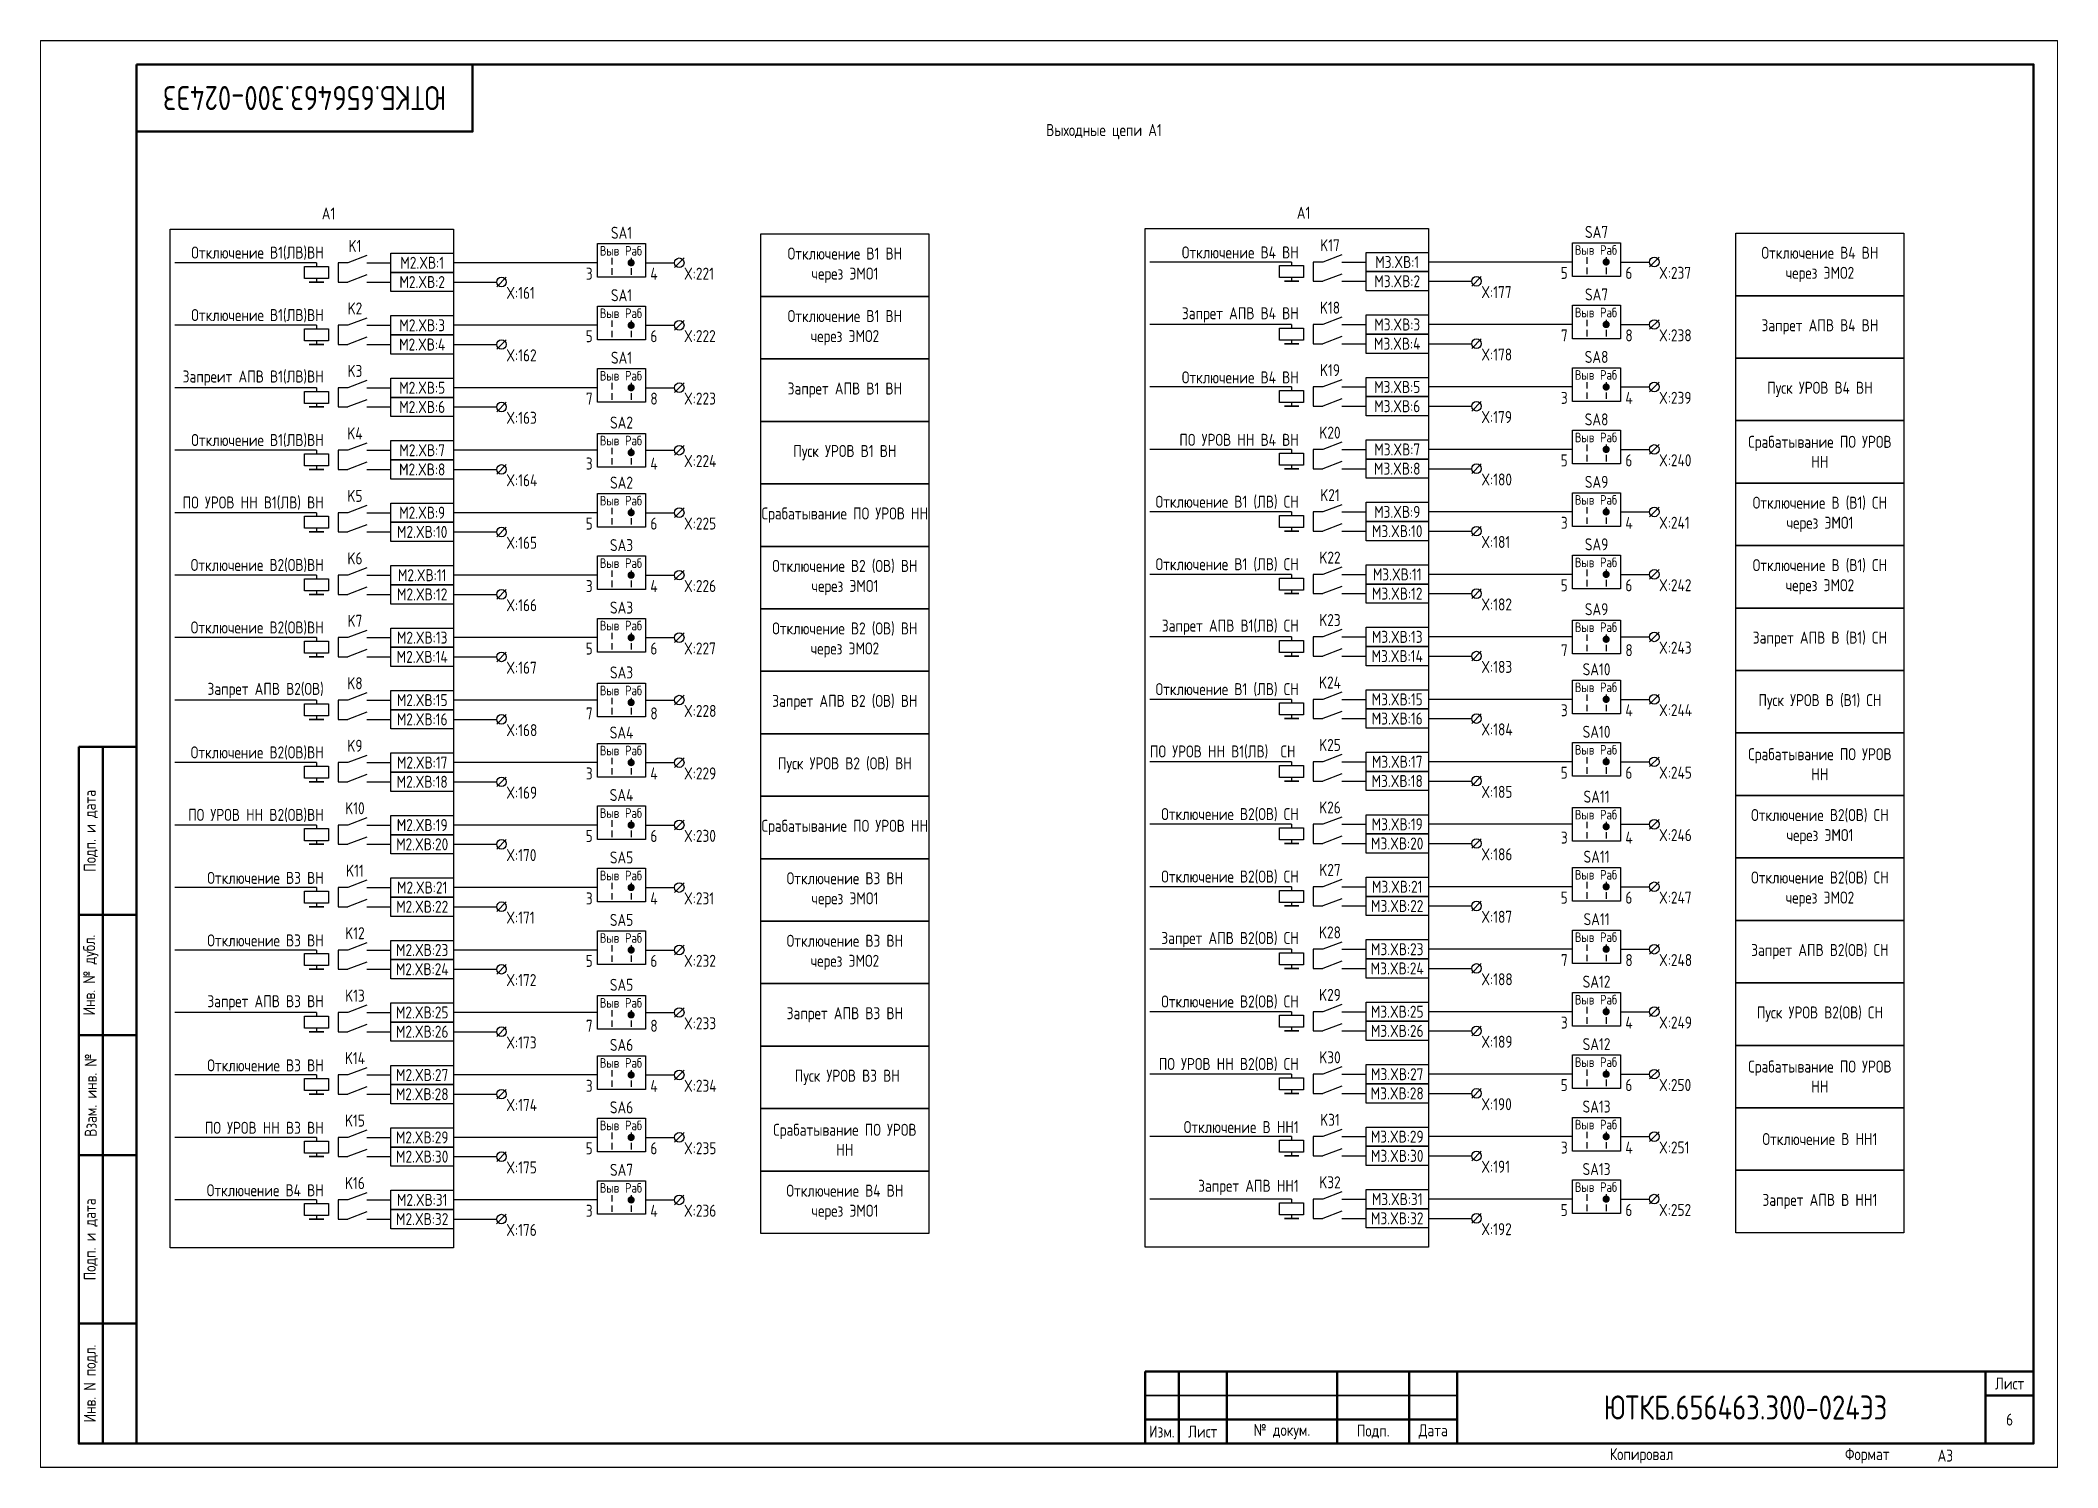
# Paper-space layout 'Лист6' of a CAD drawing. Header units: millimetres, sheet in inches. Extents: x 148.5 to 172.1, y 96.7 to 113.3.
# The model-space entities are those that its viewports show. They can reach past a viewport. Long polylines and large blocks are cut down to what shows.
import ezdxf

# ---------------------------------------------------------------- set-up
doc = ezdxf.new("R2010")
doc.units = ezdxf.units.MM
doc.styles.add('Gost_type_A', font='GOST_0.TTF')

psp = doc.layouts.new('Лист6')

msp = doc.modelspace()

# ---------------------------------------------------------------- texts
at = {"insert": (2155, 285), "char_height": 5, "width": 70, "attachment_point": 5, "rotation": 180, "style": 'Gost_type_A'}
msp.add_mtext('ЮТКБ.656463.300-024Э3', dxfattribs=at)
at = {"char_height": 2.5, "line_spacing_factor": 0.9, "style": 'Gost_type_A'}
for s, insert, width, attachment_point in [('Выходные цепи А1', (2321.45, 278), 197.5, 5), ('A1', (2160, 259.71), 66, 8), ('A1', (2363, 259.87), 66, 8), ('X:221', (2234.01, 249.71), 8, 1), ('X:237', (2437.01, 249.87), 8, 1), ('X:161', (2197.01, 245.71), 8, 1), ('X:177', (2400.01, 245.87), 8, 1), ('X:222', (2234.01, 236.71), 8, 1), ('X:238', (2437.01, 236.87), 8, 1), ('X:162', (2197.01, 232.71), 8, 1), ('X:178', (2400.01, 232.87), 8, 1), ('X:223', (2234.01, 223.71), 8, 1), ('X:239', (2437.01, 223.87), 8, 1), ('X:163', (2197.01, 219.71), 8, 1), ('X:179', (2400.01, 219.87), 8, 1), ('X:224', (2234.01, 210.71), 8, 1), ('X:240', (2437.01, 210.87), 8, 1), ('X:164', (2197.01, 206.71), 8, 1), ('X:180', (2400.01, 206.87), 8, 1), ('X:225', (2234.01, 197.71), 8, 1), ('X:241', (2437.01, 197.87), 8, 1), ('X:165', (2197.01, 193.71), 8, 1), ('X:181', (2400.01, 193.87), 8, 1), ('X:242', (2437.01, 184.87), 8, 1), ('X:166', (2197.01, 180.71), 8, 1), ('X:226', (2234.01, 184.71), 8, 1), ('X:182', (2400.01, 180.87), 8, 1), ('X:227', (2234.01, 171.71), 8, 1), ('X:243', (2437.01, 171.87), 8, 1), ('X:167', (2197.01, 167.71), 8, 1), ('X:183', (2400.01, 167.87), 8, 1), ('X:228', (2234.01, 158.71), 8, 1), ('X:244', (2437.01, 158.87), 8, 1), ('X:168', (2197.01, 154.71), 8, 1), ('X:184', (2400.01, 154.87), 8, 1), ('X:229', (2234.01, 145.71), 8, 1), ('X:245', (2437.01, 145.87), 8, 1), ('X:169', (2197.01, 141.71), 8, 1), ('X:185', (2400.01, 141.87), 8, 1), ('X:230', (2234.01, 132.71), 8, 1), ('X:246', (2437.01, 132.87), 8, 1), ('X:170', (2197.01, 128.71), 8, 1), ('X:186', (2400.01, 128.87), 8, 1), ('X:231', (2234.01, 119.71), 8, 1), ('X:247', (2437.01, 119.87), 8, 1), ('X:171', (2197.01, 115.71), 8, 1), ('X:187', (2400.01, 115.87), 8, 1), ('X:232', (2234.01, 106.71), 8, 1), ('X:248', (2437.01, 106.87), 8, 1), ('X:172', (2197.01, 102.71), 8, 1), ('X:188', (2400.01, 102.87), 8, 1), ('X:233', (2234.01, 93.71), 8, 1), ('X:249', (2437.01, 93.87), 8, 1), ('X:173', (2197.01, 89.71), 8, 1), ('X:189', (2400.01, 89.87), 8, 1), ('X:234', (2234.01, 80.71), 8, 1), ('X:250', (2437.01, 80.87), 8, 1), ('X:174', (2197.01, 76.71), 8, 1), ('X:190', (2400.01, 76.87), 8, 1), ('X:235', (2234.01, 67.71), 8, 1), ('X:251', (2437.01, 67.87), 8, 1), ('X:175', (2197.01, 63.71), 8, 1), ('X:191', (2400.01, 63.87), 8, 1), ('X:236', (2234, 54.71), 8, 1), ('X:252', (2437, 54.87), 8, 1), ('X:176', (2197, 50.71), 8, 1), ('X:192', (2400, 50.87), 8, 1)]:
    msp.add_mtext(s, dxfattribs=dict(at, insert=insert, width=width, attachment_point=attachment_point))
at = {"style": 'Gost_type_A'}
for s, insert, char_height, width, attachment_point in [('SA1', (2221, 255.71), 2.5, 10, 8), ('SA7', (2424, 255.87), 2.5, 10, 8), ('Отключение В1(ЛВ)ВН', (2159, 252.71), 2.5, 31.0015, 6), ('K1', (2165.5, 254.21), 2.5, 5, 5), ('Выв', (2218.5, 253.21), 2, 5, 5), ('Раб', (2223.5, 253.21), 2, 5, 5), ('Отключение В1 ВН\\Pчерез ЭМО1', (2267.5, 250.21), 2.5, 34.9988, 5), ('Отключение В4 ВН', (2362, 252.87), 2.5, 31.0015, 6), ('K17', (2368.5, 254.37), 2.5, 5, 5), ('M3.XВ:1', (2382.5, 250.87), 2.5, 13, 5), ('Выв', (2421.5, 253.37), 2, 5, 5), ('Раб', (2426.5, 253.37), 2, 5, 5), ('Отключение В4 ВН\\Pчерез ЭМО2', (2470.5, 250.37), 2.5, 34.9988, 5), ('M2.XВ:2', (2179.5, 246.71), 2.5, 13, 5), ('M2.XВ:1', (2179.5, 250.71), 2.5, 13, 5), ('3', (2215, 249.69), 2.5, 5, 3), ('4', (2227, 249.69), 2.5, 5, 1), ('M3.XВ:2', (2382.5, 246.87), 2.5, 13, 5), ('5', (2418, 249.85), 2.5, 5, 3), ('6', (2430, 249.85), 2.5, 5, 1), ('SA1', (2221, 242.71), 2.5, 10, 8), ('SA7', (2424, 242.87), 2.5, 10, 8), ('Отключение В1(ЛВ)ВН', (2159, 239.71), 2.5, 31.0015, 6), ('K2', (2165.5, 241.21), 2.5, 5, 5), ('Выв', (2218.5, 240.21), 2, 5, 5), ('Раб', (2223.5, 240.21), 2, 5, 5), ('Отключение В1 ВН\\Pчерез ЭМО2', (2267.5, 237.21), 2.5, 34.9988, 5), ('Запрет АПВ В4 ВН', (2362, 239.87), 2.5, 31.0015, 6), ('K18', (2368.5, 241.37), 2.5, 5, 5), ('Выв', (2421.5, 240.37), 2, 5, 5), ('Раб', (2426.5, 240.37), 2, 5, 5), ('M2.XВ:3', (2179.5, 237.71), 2.5, 13, 5), ('5', (2215, 236.69), 2.5, 5, 3), ('6', (2227, 236.69), 2.5, 5, 1), ('M3.XВ:3', (2382.5, 237.87), 2.5, 13, 5), ('7', (2418, 236.85), 2.5, 5, 3), ('8', (2430, 236.85), 2.5, 5, 1), ('Запрет АПВ В4 ВН', (2470.5, 237.37), 2.5, 34.9988, 5), ('M2.XВ:4', (2179.5, 233.71), 2.5, 13, 5), ('SA1', (2221, 229.71), 2.5, 10, 8), ('M3.XВ:4', (2382.5, 233.87), 2.5, 13, 5), ('SA8', (2424, 229.87), 2.5, 10, 8), ('Запреит АПВ В1(ЛВ)ВН', (2159, 226.71), 2.5, 31.0015, 6), ('K3', (2165.5, 228.21), 2.5, 5, 5), ('Выв', (2218.5, 227.21), 2, 5, 5), ('Раб', (2223.5, 227.21), 2, 5, 5), ('Отключение В4 ВН', (2362, 226.87), 2.5, 31.0015, 6), ('K19', (2368.5, 228.37), 2.5, 5, 5), ('Выв', (2421.5, 227.37), 2, 5, 5), ('Раб', (2426.5, 227.37), 2, 5, 5), ('M2.XВ:5', (2179.5, 224.71), 2.5, 13, 5), ('7', (2215, 223.69), 2.5, 5, 3), ('8', (2227, 223.69), 2.5, 5, 1), ('Запрет АПВ В1 ВН', (2267.5, 224.21), 2.5, 34.9988, 5), ('M3.XВ:5', (2382.5, 224.87), 2.5, 13, 5), ('3', (2418, 223.85), 2.5, 5, 3), ('4', (2430, 223.85), 2.5, 5, 1), ('{\\C0;Пуск УРОВ }В4 ВН', (2470.5, 224.37), 2.5, 34.9988, 5), ('M2.XВ:6', (2179.5, 220.71), 2.5, 13, 5), ('SA2', (2221, 216.21), 2.5, 10, 8), ('M3.XВ:6', (2382.5, 220.87), 2.5, 13, 5), ('SA8', (2424, 216.87), 2.5, 10, 8), ('    Отключение В1(ЛВ)ВН', (2159, 213.71), 2.5, 31.0015, 6), ('K4', (2165.5, 215.21), 2.5, 5, 5), ('Выв', (2218.5, 213.71), 2, 5, 5), ('Раб', (2223.5, 213.71), 2, 5, 5), ('ПО УРОВ НН В4 ВН', (2362, 213.87), 2.5, 31.0015, 6), ('K20', (2368.5, 215.37), 2.5, 5, 5), ('Выв', (2421.5, 214.37), 2, 5, 5), ('Раб', (2426.5, 214.37), 2, 5, 5), ('\\pxsm1;{\\C0;Срабатывание ПО УРОВ \\PНН }', (2470.5, 211.37), 2.5, 34.9988, 5), ('M2.XВ:7', (2179.5, 211.71), 2.5, 13, 5), ('3', (2215, 210.19), 2.5, 5, 3), ('4', (2227, 210.19), 2.5, 5, 1), ('Пуск УРОВ В1 ВН', (2267.5, 211.21), 2.5, 34.9988, 5), ('M3.XВ:7', (2382.5, 211.87), 2.5, 13, 5), ('5', (2418, 210.85), 2.5, 5, 3), ('6', (2430, 210.85), 2.5, 5, 1), ('M2.XВ:8', (2179.5, 207.71), 2.5, 13, 5), ('SA2', (2221, 203.71), 2.5, 10, 8), ('M3.XВ:8', (2382.5, 207.87), 2.5, 13, 5), ('SA9', (2424, 203.87), 2.5, 10, 8), ('  ПО УРОВ НН В1(ЛВ) ВН', (2159, 200.71), 2.5, 31.0015, 6), ('K5', (2165.5, 202.21), 2.5, 5, 5), ('Выв', (2218.5, 201.21), 2, 5, 5), ('Раб', (2223.5, 201.21), 2, 5, 5), ('Отключение В1 (ЛВ) СН', (2362, 200.87), 2.5, 31.0015, 6), ('K21', (2368.5, 202.37), 2.5, 5, 5), ('Выв', (2421.5, 201.37), 2, 5, 5), ('Раб', (2426.5, 201.37), 2, 5, 5), ('Отключение В (В1) СН через ЭМО1', (2470.5, 198.37), 2.5, 34.9988, 5), ('M2.XВ:9', (2179.5, 198.71), 2.5, 13, 5), ('5', (2215, 197.69), 2.5, 5, 3), ('6', (2227, 197.69), 2.5, 5, 1), ('\\pxsm1;{\\C0;Срабатывание ПО УРОВ НН}', (2267.5, 198.21), 2.5, 34.9988, 5), ('M3.XВ:9', (2382.5, 198.87), 2.5, 13, 5), ('3', (2418, 197.85), 2.5, 5, 3), ('4', (2430, 197.85), 2.5, 5, 1), ('M2.XВ:10', (2179.5, 194.71), 2.5, 13, 5), ('SA3', (2221, 190.71), 2.5, 10, 8), ('M3.XВ:10', (2382.5, 194.87), 2.5, 13, 5), ('SA9', (2424, 190.87), 2.5, 10, 8), ('Отключение В2(ОВ)ВН    ', (2159, 187.71), 2.5, 31.0015, 6), ('K6', (2165.5, 189.21), 2.5, 5, 5), ('Выв', (2218.5, 188.21), 2, 5, 5), ('Раб', (2223.5, 188.21), 2, 5, 5), ('Отключение В2 (ОВ) ВН\\Pчерез ЭМО1', (2267.5, 185.21), 2.5, 34.9988, 5), ('Отключение В1 (ЛВ) СН', (2362, 187.87), 2.5, 31.0015, 6), ('K22', (2368.5, 189.37), 2.5, 5, 5), ('Выв', (2421.5, 188.37), 2, 5, 5), ('Раб', (2426.5, 188.37), 2, 5, 5), ('Отключение В (В1) СН через ЭМО2', (2470.5, 185.37), 2.5, 34.9988, 5), ('M2.XВ:11', (2179.5, 185.71), 2.5, 13, 5), ('M3.XВ:11', (2382.5, 185.87), 2.5, 13, 5), ('5', (2418, 184.85), 2.5, 5, 3), ('6', (2430, 184.85), 2.5, 5, 1), ('M2.XВ:12', (2179.5, 181.71), 2.5, 13, 5), ('3', (2215, 184.69), 2.5, 5, 3), ('4', (2227, 184.69), 2.5, 5, 1), ('M3.XВ:12', (2382.5, 181.87), 2.5, 13, 5), ('K7', (2165.5, 176.21), 2.5, 5, 5), ('SA3', (2221, 177.71), 2.5, 10, 8), ('Запрет АПВ В1(ЛВ) СН', (2362, 174.87), 2.5, 31.0015, 6), ('K23', (2368.5, 176.37), 2.5, 5, 5), ('SA9', (2424, 177.37), 2.5, 10, 8), ('Отключение В2(ОВ)ВН', (2159, 174.71), 2.5, 31.0015, 6), ('M2.XВ:13', (2179.5, 172.71), 2.5, 13, 5), ('Выв', (2218.5, 175.21), 2, 5, 5), ('Раб', (2223.5, 175.21), 2, 5, 5), ('Отключение В2 (ОВ) ВН\\Pчерез ЭМО2', (2267.5, 172.21), 2.5, 34.9988, 5), ('M3.XВ:13', (2382.5, 172.87), 2.5, 13, 5), ('Выв', (2421.5, 174.87), 2, 5, 5), ('Раб', (2426.5, 174.87), 2, 5, 5), ('Запрет АПВ В (В1) СН', (2470.5, 172.37), 2.5, 34.9988, 5), ('M2.XВ:14', (2179.5, 168.71), 2.5, 13, 5), ('5', (2215, 171.69), 2.5, 5, 3), ('6', (2227, 171.69), 2.5, 5, 1), ('M3.XВ:14', (2382.5, 168.87), 2.5, 13, 5), ('7', (2418, 171.35), 2.5, 5, 3), ('8', (2430, 171.35), 2.5, 5, 1), ('K8', (2165.5, 163.21), 2.5, 5, 5), ('SA3', (2221, 164.21), 2.5, 10, 8), ('K24', (2368.5, 163.37), 2.5, 5, 5), ('SA10', (2424, 164.87), 2.5, 10, 8), ('Запрет АПВ В2(ОВ)', (2159, 161.71), 2.5, 31.0015, 6), ('M2.XВ:15', (2179.5, 159.71), 2.5, 13, 5), ('Выв', (2218.5, 161.71), 2, 5, 5), ('Раб', (2223.5, 161.71), 2, 5, 5), ('Запрет АПВ В2 (ОВ) ВН', (2267.5, 159.21), 2.5, 34.9988, 5), ('Отключение В1 (ЛВ) СН', (2362, 161.87), 2.5, 31.0015, 6), ('M3.XВ:15', (2382.5, 159.87), 2.5, 13, 5), ('Выв', (2421.5, 162.37), 2, 5, 5), ('Раб', (2426.5, 162.37), 2, 5, 5), ('{\\C0;Пуск УРОВ }В (В1) СН', (2470.5, 159.37), 2.5, 34.9988, 5), ('M2.XВ:16', (2179.5, 155.71), 2.5, 13, 5), ('7', (2215, 158.19), 2.5, 5, 3), ('8', (2227, 158.19), 2.5, 5, 1), ('M3.XВ:16', (2382.5, 155.87), 2.5, 13, 5), ('3', (2418, 158.85), 2.5, 5, 3), ('4', (2430, 158.85), 2.5, 5, 1), ('K9', (2165.5, 150.21), 2.5, 5, 5), ('SA4', (2221, 151.71), 2.5, 10, 8), ('K25', (2368.5, 150.37), 2.5, 5, 5), ('SA10', (2424, 151.87), 2.5, 10, 8), (' Отключение В2(ОВ)ВН', (2159, 148.71), 2.5, 31.0015, 6), ('M2.XВ:17', (2179.5, 146.71), 2.5, 13, 5), ('Выв', (2218.5, 149.21), 2, 5, 5), ('Раб', (2223.5, 149.21), 2, 5, 5), ('Пуск УРОВ В2 (ОВ) ВН', (2267.5, 146.21), 2.5, 34.9988, 5), ('ПО УРОВ НН В1(ЛВ)  СН', (2361.34, 148.91), 2.5, 31.0015, 6), ('M3.XВ:17', (2382.5, 146.87), 2.5, 13, 5), ('Выв', (2421.5, 149.37), 2, 5, 5), ('Раб', (2426.5, 149.37), 2, 5, 5), ('\\pxsm1;{\\C0;Срабатывание ПО УРОВ \\PНН }', (2470.5, 146.37), 2.5, 34.9988, 5), ('M2.XВ:18', (2179.5, 142.71), 2.5, 13, 5), ('3', (2215, 145.69), 2.5, 5, 3), ('4', (2227, 145.69), 2.5, 5, 1), ('M3.XВ:18', (2382.5, 142.87), 2.5, 13, 5), ('5', (2418, 145.85), 2.5, 5, 3), ('6', (2430, 145.85), 2.5, 5, 1), ('SA4', (2221, 138.71), 2.5, 10, 8), ('K26', (2368.5, 137.37), 2.5, 5, 5), ('SA11', (2424, 138.37), 2.5, 10, 8), ('ПО УРОВ НН B2(ОВ)ВН', (2159, 135.71), 2.5, 31.0015, 6), ('K10', (2165.5, 137.21), 2.5, 5, 5), ('M2.XВ:19', (2179.5, 133.71), 2.5, 13, 5), ('Выв', (2218.5, 136.21), 2, 5, 5), ('Раб', (2223.5, 136.21), 2, 5, 5), ('\\pxsm1;{\\C0;Срабатывание ПО УРОВ НН}', (2267.5, 133.21), 2.5, 34.9988, 5), ('Отключение В2(ОВ) СН', (2362, 135.87), 2.5, 31.0015, 6), ('M3.XВ:19', (2382.5, 133.87), 2.5, 13, 5), ('Выв', (2421.5, 135.87), 2, 5, 5), ('Раб', (2426.5, 135.87), 2, 5, 5), ('Отключение В2(ОВ) СН через ЭМО1', (2470.5, 133.37), 2.5, 34.9988, 5), ('M2.XВ:20', (2179.5, 129.71), 2.5, 13, 5), ('5', (2215, 132.69), 2.5, 5, 3), ('6', (2227, 132.69), 2.5, 5, 1), ('M3.XВ:20', (2382.5, 129.87), 2.5, 13, 5), ('3', (2418, 132.35), 2.5, 5, 3), ('4', (2430, 132.35), 2.5, 5, 1), ('SA5', (2221, 125.71), 2.5, 10, 8), ('SA11', (2424, 125.87), 2.5, 10, 8), ('Отключение В3 ВН', (2159, 122.71), 2.5, 31.0015, 6), ('K11', (2165.5, 124.21), 2.5, 5, 5), ('M2.XВ:21', (2179.5, 120.71), 2.5, 13, 5), ('Выв', (2218.5, 123.21), 2, 5, 5), ('Раб', (2223.5, 123.21), 2, 5, 5), ('Отключение В3 ВН\\Pчерез ЭМО1', (2267.5, 120.21), 2.5, 34.9988, 5), ('Отключение В2(ОВ) СН', (2362, 122.87), 2.5, 31.0015, 6), ('K27', (2368.5, 124.37), 2.5, 5, 5), ('M3.XВ:21', (2382.5, 120.87), 2.5, 13, 5), ('Выв', (2421.5, 123.37), 2, 5, 5), ('Раб', (2426.5, 123.37), 2, 5, 5), ('Отключение В2(ОВ) СН через ЭМО2', (2470.5, 120.37), 2.5, 34.9988, 5), ('M2.XВ:22', (2179.5, 116.71), 2.5, 13, 5), ('3', (2215, 119.69), 2.5, 5, 3), ('4', (2227, 119.69), 2.5, 5, 1), ('M3.XВ:22', (2382.5, 116.87), 2.5, 13, 5), ('5', (2418, 119.85), 2.5, 5, 3), ('6', (2430, 119.85), 2.5, 5, 1), ('SA5', (2221, 112.71), 2.5, 10, 8), ('SA11', (2424, 112.87), 2.5, 10, 8), ('Отключение В3 ВН', (2159, 109.71), 2.5, 31.0015, 6), ('K12', (2165.5, 111.21), 2.5, 5, 5), ('Выв', (2218.5, 110.21), 2, 5, 5), ('Раб', (2223.5, 110.21), 2, 5, 5), ('Отключение В3 ВН\\Pчерез ЭМО2', (2267.5, 107.21), 2.5, 34.9988, 5), ('Запрет АПВ В2(ОВ) СН', (2362, 109.87), 2.5, 35.9386, 6), ('K28', (2368.5, 111.37), 2.5, 5, 5), ('Выв', (2421.5, 110.37), 2, 5, 5), ('Раб', (2426.5, 110.37), 2, 5, 5), ('Запрет АПВ В2(ОВ) СН ', (2470.5, 107.37), 2.5, 34.9988, 5), ('M2.XВ:23', (2179.5, 107.71), 2.5, 13, 5), ('5', (2215, 106.69), 2.5, 5, 3), ('6', (2227, 106.69), 2.5, 5, 1), ('M3.XВ:24', (2382.5, 103.87), 2.5, 13, 5), ('M3.XВ:23', (2382.5, 107.87), 2.5, 13, 5), ('7', (2418, 106.85), 2.5, 5, 3), ('8', (2430, 106.85), 2.5, 5, 1), ('M2.XВ:24', (2179.5, 103.71), 2.5, 13, 5), ('SA5', (2221, 99.21), 2.5, 10, 8), ('SA12', (2424, 99.87), 2.5, 10, 8), ('Запрет АПВ В3 ВН', (2159, 96.71), 2.5, 31.0015, 6), ('K13', (2165.5, 98.21), 2.5, 5, 5), ('Выв', (2218.5, 96.71), 2, 5, 5), ('Раб', (2223.5, 96.71), 2, 5, 5), ('Отключение В2(ОВ) СН', (2362, 96.87), 2.5, 31.0015, 6), ('K29', (2368.5, 98.37), 2.5, 5, 5), ('Выв', (2421.5, 97.37), 2, 5, 5), ('Раб', (2426.5, 97.37), 2, 5, 5), ('M2.XВ:25', (2179.5, 94.71), 2.5, 13, 5), ('7', (2215, 93.19), 2.5, 5, 3), ('8', (2227, 93.19), 2.5, 5, 1), ('Запрет АПВ В3 ВН', (2267.5, 94.21), 2.5, 34.9988, 5), ('M3.XВ:25', (2382.5, 94.87), 2.5, 13, 5), ('3', (2418, 93.85), 2.5, 5, 3), ('4', (2430, 93.85), 2.5, 5, 1), ('{\\C0;Пуск УРОВ }В2(ОВ) СН', (2470.5, 94.37), 2.5, 34.9988, 5), ('M2.XВ:26', (2179.5, 90.71), 2.5, 13, 5), ('SA6', (2221, 86.71), 2.5, 10, 8), ('M3.XВ:26', (2382.5, 90.87), 2.5, 13, 5), ('SA12', (2424, 86.87), 2.5, 10, 8), ('Отключение В3 ВН', (2159, 83.71), 2.5, 31.0015, 6), ('K14', (2165.5, 85.21), 2.5, 5, 5), ('Выв', (2218.5, 84.21), 2, 5, 5), ('Раб', (2223.5, 84.21), 2, 5, 5), ('ПО УРОВ НН В2(ОВ) СН', (2362, 83.87), 2.5, 35.4069, 6), ('K30', (2368.5, 85.37), 2.5, 5, 5), ('Выв', (2421.5, 84.37), 2, 5, 5), ('Раб', (2426.5, 84.37), 2, 5, 5), ('\\pxsm1;{\\C0;Срабатывание ПО УРОВ \\PНН }', (2470.5, 81.37), 2.5, 34.9988, 5), ('M2.XВ:27', (2179.5, 81.71), 2.5, 13, 5), ('3', (2215, 80.69), 2.5, 5, 3), ('4', (2227, 80.69), 2.5, 5, 1), ('{\\C0;Пуск УРОВ }В3 ВН', (2268, 81.21), 2.5, 35.9988, 5), ('M3.XВ:27', (2382.5, 81.87), 2.5, 13, 5), ('5', (2418, 80.85), 2.5, 5, 3), ('6', (2430, 80.85), 2.5, 5, 1), ('M2.XВ:28', (2179.5, 77.71), 2.5, 13, 5), ('SA6', (2221, 73.71), 2.5, 10, 8), ('M3.XВ:28', (2382.5, 77.87), 2.5, 13, 5), ('SA13', (2424, 73.87), 2.5, 10, 8), ('ПО УРОВ НН ВЗ ВН', (2159, 70.71), 2.5, 31.0015, 6), ('K15', (2165.5, 72.21), 2.5, 5, 5), ('Выв', (2218.5, 71.21), 2, 5, 5), ('Раб', (2223.5, 71.21), 2, 5, 5), ('\\pxsm1;{\\C0;Срабатывание ПО УРОВ \\PНН }', (2267.5, 68.21), 2.5, 34.9988, 5), ('Отключение В НН1', (2362, 70.87), 2.5, 31.0015, 6), ('K31', (2368.5, 72.37), 2.5, 5, 5), ('Выв', (2421.5, 71.37), 2, 5, 5), ('Раб', (2426.5, 71.37), 2, 5, 5), ('M2.XВ:29', (2179.5, 68.71), 2.5, 13, 5), ('5', (2215, 67.69), 2.5, 5, 3), ('6', (2227, 67.69), 2.5, 5, 1), ('M3.XВ:29', (2382.5, 68.87), 2.5, 13, 5), ('3', (2418, 67.85), 2.5, 5, 3), ('4', (2430, 67.85), 2.5, 5, 1), ('Отключение В НН1', (2470.5, 68.37), 2.5, 34.9988, 5), ('M2.XВ:30', (2179.5, 64.71), 2.5, 13, 5), ('SA7', (2221, 60.71), 2.5, 10, 8), ('M3.XВ:30', (2382.5, 64.87), 2.5, 13, 5), ('SA13', (2424, 60.87), 2.5, 10, 8), ('Отключение В4 ВН', (2159, 57.71), 2.5, 31.0015, 6), ('K16', (2165.5, 59.21), 2.5, 5, 5), ('Выв', (2218.5, 58.21), 2, 5, 5), ('Раб', (2223.5, 58.21), 2, 5, 5), ('Отключение В4 ВН\\Pчерез ЭМО1', (2267.5, 55.21), 2.5, 34.9988, 5), ('Запрет АПВ НН1', (2362, 58.3), 2.5, 31.0015, 6), ('K32', (2368.5, 59.37), 2.5, 5, 5), ('Выв', (2421.5, 58.37), 2, 5, 5), ('Раб', (2426.5, 58.37), 2, 5, 5), ('M2.XВ:31', (2179.5, 55.71), 2.5, 13, 5), ('3', (2215, 54.69), 2.5, 5, 3), ('4', (2227, 54.69), 2.5, 5, 1), ('M3.XВ:31', (2382.5, 55.87), 2.5, 13, 5), ('5', (2418, 54.85), 2.5, 5, 3), ('6', (2430, 54.85), 2.5, 5, 1), ('Запрет АПВ В НН1', (2470.5, 55.37), 2.5, 34.9988, 5), ('M2.XВ:32', (2179.5, 51.71), 2.5, 13, 5), ('M3.XВ:32', (2382.5, 51.87), 2.5, 13, 5), ('ЮТКБ.656463.300-024Э3', (2455, 12.5), 5, 120, 5), ('6', (2510, 10), 2.5, 10, 5), ('A3', (2495, 2.5), 2.5, 20, 4)]:
    msp.add_mtext(s, dxfattribs=dict(at, insert=insert, char_height=char_height, width=width, attachment_point=attachment_point))

# ---------------------------------------------------------------- blocks, each defined once
blk = doc.blocks.new('Штамп угловой верхний')
at = {"lineweight": 50}
blk.add_lwpolyline([(0, 0), (70, 0), (70, -14), (0, -14)], close=True, dxfattribs=at)
blk = doc.blocks.new('Формат_А3')
blk.add_lwpolyline([(-420, 297), (0, 297), (0, 0), (-420, 0)], close=True)
at = {"lineweight": 50}
blk.add_lwpolyline([(-400, 292), (-5, 292), (-5, 5), (-400, 5)], close=True, dxfattribs=at)
blk = doc.blocks.new('Штамп левый нижний')
at = {"lineweight": 50}
for points in [[(-12, 145), (-7, 145), (-7, 110), (-12, 110)], [(-7, 145), (0, 145), (0, 110), (-7, 110)], [(-12, 110), (-7, 110), (-7, 85), (-12, 85)], [(-7, 110), (0, 110), (0, 85), (-7, 85)], [(-12, 85), (-7, 85), (-7, 60), (-12, 60)], [(-7, 85), (0, 85), (0, 60), (-7, 60)], [(-12, 60), (-7, 60), (-7, 25), (-12, 25)], [(-7, 60), (0, 60), (0, 25), (-7, 25)], [(-12, 25), (-7, 25), (-7, 0), (-12, 0)], [(-7, 25), (0, 25), (0, 0), (-7, 0)]]:
    blk.add_lwpolyline(points, close=True, dxfattribs=at)
at = {"char_height": 2.5, "attachment_point": 5, "rotation": 90, "style": 'Gost_type_A'}
for s, insert, width in [('Подп. и дата', (-9.5, 127.5), 35), ('Инв. № дубл.', (-9.5, 97.5), 25), ('Взам. инв. №', (-9.5, 72.5), 25), ('Подп. и дата', (-9.5, 42.5), 35), ('Инв. N подл.', (-9.5, 12.5), 25)]:
    blk.add_mtext(s, dxfattribs=dict(at, insert=insert, width=width))
blk = doc.blocks.new('Штамп малый нижний')
at = {"lineweight": 50}
for points in [[(-185, 15), (-178, 15), (-178, 5), (-185, 5)], [(-178, 15), (-168, 15), (-168, 5), (-178, 5)], [(-168, 15), (-145, 15), (-145, 5), (-168, 5)], [(-145, 15), (-130, 15), (-130, 5), (-145, 5)], [(-130, 15), (-120, 15), (-120, 5), (-130, 5)], [(-120, 15), (-10, 15), (-10, 0), (-120, 0)], [(-10, 15), (0, 15), (0, 10), (-10, 10)], [(-10, 10), (0, 10), (0, 0), (-10, 0)], [(-185, 5), (-178, 5), (-178, 0), (-185, 0)], [(-178, 5), (-168, 5), (-168, 0), (-178, 0)], [(-168, 5), (-145, 5), (-145, 0), (-168, 0)], [(-145, 5), (-130, 5), (-130, 0), (-145, 0)], [(-130, 5), (-120, 5), (-120, 0), (-130, 0)]]:
    blk.add_lwpolyline(points, close=True, dxfattribs=at)
for points in [[(-185, 15), (-178, 15), (-178, 10), (-185, 10)], [(-178, 15), (-168, 15), (-168, 10), (-178, 10)], [(-168, 15), (-145, 15), (-145, 10), (-168, 10)], [(-145, 15), (-130, 15), (-130, 10), (-145, 10)], [(-130, 15), (-120, 15), (-120, 10), (-130, 10)], [(-185, 10), (-178, 10), (-178, 5), (-185, 5)], [(-178, 10), (-168, 10), (-168, 5), (-178, 5)], [(-168, 10), (-145, 10), (-145, 5), (-168, 5)], [(-145, 10), (-130, 10), (-130, 5), (-145, 5)], [(-130, 10), (-120, 10), (-120, 5), (-130, 5)]]:
    blk.add_lwpolyline(points, close=True)
at = {"char_height": 2.5, "style": 'Gost_type_A'}
for s, insert, width, attachment_point in [('Лист', (-5, 12.5), 10, 5), ('Изм.', (-181.5, 2.5), 7, 5), ('Лист', (-173, 2.5), 10, 5), ('№ докум.', (-156.5, 2.5), 23, 5), ('Подп.', (-137.5, 2.5), 15, 5), ('Дата', (-125, 2.5), 10, 5), ('Копировал', (-75, -2.53), 13.1202, 6), ('Формат', (-30, -2.53), 13.1202, 6)]:
    blk.add_mtext(s, dxfattribs=dict(at, insert=insert, width=width, attachment_point=attachment_point))
blk = doc.blocks.new('POINT')
at = {"const_width": 0.75}
blk.add_lwpolyline([(-0.375, 0, 1), (0.375, 0, 1)], format="xyb", close=True, dxfattribs=at)
blk = doc.blocks.new('Переключатель_положение')
for p, q in [((2, 1), (2, -0.34)), ((2, -1.14), (2, -2.49))]:
    blk.add_line(p, q)

# ---------------------------------------------------------------- linework, layer by layer
at = {"ltscale": 4.32}
for p, q in [((2168, 252.21), (2164, 250.71)), ((2371, 252.37), (2367, 250.87)), ((2168, 248.21), (2164, 246.71)), ((2371, 248.37), (2367, 246.87)), ((2168, 239.21), (2164, 237.71)), ((2168, 235.21), (2164, 233.71)), ((2371, 239.37), (2367, 237.87)), ((2371, 235.37), (2367, 233.87)), ((2168, 226.21), (2164, 224.71)), ((2371, 226.37), (2367, 224.87)), ((2168, 222.21), (2164, 220.71)), ((2371, 222.37), (2367, 220.87)), ((2168, 213.21), (2164, 211.71)), ((2371, 213.37), (2367, 211.87)), ((2168, 209.21), (2164, 207.71)), ((2371, 209.37), (2367, 207.87)), ((2168, 200.21), (2164, 198.71)), ((2371, 200.37), (2367, 198.87)), ((2168, 196.21), (2164, 194.71)), ((2371, 196.37), (2367, 194.87)), ((2168, 187.21), (2164, 185.71)), ((2371, 187.37), (2367, 185.87)), ((2168, 183.21), (2164, 181.71)), ((2371, 183.37), (2367, 181.87)), ((2168, 174.21), (2164, 172.71)), ((2371, 174.37), (2367, 172.87)), ((2168, 170.21), (2164, 168.71)), ((2371, 170.37), (2367, 168.87)), ((2168, 161.21), (2164, 159.71)), ((2371, 161.37), (2367, 159.87)), ((2168, 157.21), (2164, 155.71)), ((2371, 157.37), (2367, 155.87)), ((2168, 148.21), (2164, 146.71)), ((2371, 148.37), (2367, 146.87)), ((2168, 144.21), (2164, 142.71)), ((2371, 144.37), (2367, 142.87)), ((2168, 135.21), (2164, 133.71)), ((2371, 135.37), (2367, 133.87)), ((2168, 131.21), (2164, 129.71)), ((2371, 131.37), (2367, 129.87)), ((2168, 122.21), (2164, 120.71)), ((2371, 122.37), (2367, 120.87)), ((2168, 118.21), (2164, 116.71)), ((2371, 118.37), (2367, 116.87)), ((2168, 109.21), (2164, 107.71)), ((2371, 109.37), (2367, 107.87)), ((2168, 105.21), (2164, 103.71)), ((2371, 105.37), (2367, 103.87)), ((2168, 96.21), (2164, 94.71)), ((2371, 96.37), (2367, 94.87)), ((2168, 92.21), (2164, 90.71)), ((2371, 92.37), (2367, 90.87)), ((2168, 83.21), (2164, 81.71)), ((2371, 83.37), (2367, 81.87)), ((2168, 79.21), (2164, 77.71)), ((2371, 79.37), (2367, 77.87)), ((2168, 70.21), (2164, 68.71)), ((2371, 70.37), (2367, 68.87)), ((2168, 66.21), (2164, 64.71)), ((2371, 66.37), (2367, 64.87)), ((2168, 57.21), (2164, 55.71)), ((2371, 57.37), (2367, 55.87)), ((2168, 53.21), (2164, 51.71)), ((2371, 53.37), (2367, 51.87))]:
    msp.add_line(p, q, dxfattribs=at)
for p, q in [((2157.5, 250.71), (2128, 250.71)), ((2157.5, 250.71), (2157.5, 249.96)), ((2216, 250.71), (2186, 250.71)), ((2234.01, 251.71), (2232.01, 249.71)), ((2360.5, 250.87), (2331, 250.87)), ((2360.5, 250.87), (2360.5, 250.12)), ((2419, 250.87), (2389, 250.87)), ((2400.01, 247.87), (2398.01, 245.87)), ((2437.01, 251.87), (2435.01, 249.87)), ((2157.5, 247.46), (2157.5, 246.71)), ((2186, 246.71), (2195, 246.71)), ((2197.01, 247.71), (2195.01, 245.71)), ((2360.5, 247.62), (2360.5, 246.87)), ((2389, 246.87), (2398, 246.87)), ((2157.5, 237.71), (2128, 237.71)), ((2157.5, 237.71), (2157.5, 236.96)), ((2216, 237.71), (2186, 237.71)), ((2234.01, 238.71), (2232.01, 236.71)), ((2360.5, 237.87), (2331, 237.87)), ((2360.5, 237.87), (2360.5, 237.12)), ((2419, 237.87), (2389, 237.87)), ((2437.01, 238.87), (2435.01, 236.87)), ((2157.5, 234.46), (2157.5, 233.71)), ((2186, 233.71), (2195, 233.71)), ((2197.01, 234.71), (2195.01, 232.71)), ((2360.5, 234.62), (2360.5, 233.87)), ((2389, 233.87), (2398, 233.87)), ((2400.01, 234.87), (2398.01, 232.87)), ((2157.5, 224.71), (2128, 224.71)), ((2157.5, 224.71), (2157.5, 223.96)), ((2216, 224.71), (2186, 224.71)), ((2234.01, 225.71), (2232.01, 223.71)), ((2360.5, 224.87), (2331, 224.87)), ((2360.5, 224.87), (2360.5, 224.12)), ((2419, 224.87), (2389, 224.87)), ((2437.01, 225.87), (2435.01, 223.87)), ((2157.5, 221.46), (2157.5, 220.71)), ((2186, 220.71), (2195, 220.71)), ((2197.01, 221.71), (2195.01, 219.71)), ((2360.5, 221.62), (2360.5, 220.87)), ((2389, 220.87), (2398, 220.87)), ((2400.01, 221.87), (2398.01, 219.87)), ((2157.5, 211.71), (2128, 211.71)), ((2157.5, 211.71), (2157.5, 210.96)), ((2216, 211.71), (2186, 211.71)), ((2234.01, 212.71), (2232.01, 210.71)), ((2360.5, 211.87), (2331, 211.87)), ((2360.5, 211.87), (2360.5, 211.12)), ((2419, 211.87), (2389, 211.87)), ((2437.01, 212.87), (2435.01, 210.87)), ((2157.5, 208.46), (2157.5, 207.71)), ((2186, 207.71), (2195, 207.71)), ((2197.01, 208.71), (2195.01, 206.71)), ((2360.5, 208.62), (2360.5, 207.87)), ((2389, 207.87), (2398, 207.87)), ((2400.01, 208.87), (2398.01, 206.87)), ((2157.5, 198.71), (2128, 198.71)), ((2157.5, 198.71), (2157.5, 197.96)), ((2216, 198.71), (2186, 198.71)), ((2234.01, 199.71), (2232.01, 197.71)), ((2360.5, 198.87), (2331, 198.87)), ((2360.5, 198.87), (2360.5, 198.12)), ((2419, 198.87), (2389, 198.87)), ((2437.01, 199.87), (2435.01, 197.87)), ((2157.5, 195.46), (2157.5, 194.71)), ((2186, 194.71), (2195, 194.71)), ((2197.01, 195.71), (2195.01, 193.71)), ((2360.5, 195.62), (2360.5, 194.87)), ((2389, 194.87), (2398, 194.87)), ((2400.01, 195.87), (2398.01, 193.87)), ((2157.5, 185.71), (2128, 185.71)), ((2157.5, 185.71), (2157.5, 184.96)), ((2216, 185.71), (2186, 185.71)), ((2234.01, 186.71), (2232.01, 184.71)), ((2360.5, 185.87), (2331, 185.87)), ((2360.5, 185.87), (2360.5, 185.12)), ((2419, 185.87), (2389, 185.87)), ((2437.01, 186.87), (2435.01, 184.87)), ((2157.5, 182.46), (2157.5, 181.71)), ((2186, 181.71), (2195, 181.71)), ((2197.01, 182.71), (2195.01, 180.71)), ((2360.5, 182.62), (2360.5, 181.87)), ((2389, 181.87), (2398, 181.87)), ((2400.01, 182.87), (2398.01, 180.87)), ((2157.5, 172.71), (2128, 172.71)), ((2157.5, 172.71), (2157.5, 171.96)), ((2216, 172.71), (2186, 172.71)), ((2234.01, 173.71), (2232.01, 171.71)), ((2360.5, 172.87), (2331, 172.87)), ((2360.5, 172.87), (2360.5, 172.12)), ((2419, 172.87), (2389, 172.87)), ((2437.01, 173.87), (2435.01, 171.87)), ((2157.5, 169.46), (2157.5, 168.71)), ((2186, 168.71), (2195, 168.71)), ((2197.01, 169.71), (2195.01, 167.71)), ((2360.5, 169.62), (2360.5, 168.87)), ((2389, 168.87), (2398, 168.87)), ((2400.01, 169.87), (2398.01, 167.87)), ((2157.5, 159.71), (2128, 159.71)), ((2157.5, 159.71), (2157.5, 158.96)), ((2216, 159.71), (2186, 159.71)), ((2234.01, 160.71), (2232.01, 158.71)), ((2360.5, 159.87), (2331, 159.87)), ((2360.5, 159.87), (2360.5, 159.12)), ((2419, 159.87), (2389, 159.87)), ((2437.01, 160.87), (2435.01, 158.87)), ((2157.5, 156.46), (2157.5, 155.71)), ((2186, 155.71), (2195, 155.71)), ((2197.01, 156.71), (2195.01, 154.71)), ((2360.5, 156.62), (2360.5, 155.87)), ((2389, 155.87), (2398, 155.87)), ((2400.01, 156.87), (2398.01, 154.87)), ((2234.01, 147.71), (2232.01, 145.71)), ((2437.01, 147.87), (2435.01, 145.87)), ((2157.5, 146.71), (2128, 146.71)), ((2157.5, 146.71), (2157.5, 145.96)), ((2157.5, 143.46), (2157.5, 142.71)), ((2216, 146.71), (2186, 146.71)), ((2197.01, 143.71), (2195.01, 141.71)), ((2360.5, 146.87), (2331, 146.87)), ((2360.5, 146.87), (2360.5, 146.12)), ((2360.5, 143.62), (2360.5, 142.87)), ((2419, 146.87), (2389, 146.87)), ((2389, 142.87), (2398, 142.87)), ((2400.01, 143.87), (2398.01, 141.87)), ((2186, 142.71), (2195, 142.71)), ((2234.01, 134.71), (2232.01, 132.71)), ((2437.01, 134.87), (2435.01, 132.87)), ((2157.5, 133.71), (2128, 133.71)), ((2157.5, 133.71), (2157.5, 132.96)), ((2157.5, 130.46), (2157.5, 129.71)), ((2216, 133.71), (2186, 133.71)), ((2197.01, 130.71), (2195.01, 128.71)), ((2360.5, 133.87), (2331, 133.87)), ((2360.5, 133.87), (2360.5, 133.12)), ((2360.5, 130.62), (2360.5, 129.87)), ((2419, 133.87), (2389, 133.87)), ((2400.01, 130.87), (2398.01, 128.87)), ((2186, 129.71), (2195, 129.71)), ((2389, 129.87), (2398, 129.87)), ((2437.01, 121.87), (2435.01, 119.87)), ((2157.5, 120.71), (2128, 120.71)), ((2157.5, 120.71), (2157.5, 119.96)), ((2216, 120.71), (2186, 120.71)), ((2197.01, 117.71), (2195.01, 115.71)), ((2234.01, 121.71), (2232.01, 119.71)), ((2360.5, 120.87), (2331, 120.87)), ((2360.5, 120.87), (2360.5, 120.12)), ((2360.5, 117.62), (2360.5, 116.87)), ((2419, 120.87), (2389, 120.87)), ((2400.01, 117.87), (2398.01, 115.87)), ((2157.5, 117.46), (2157.5, 116.71)), ((2186, 116.71), (2195, 116.71)), ((2389, 116.87), (2398, 116.87)), ((2157.5, 107.71), (2128, 107.71)), ((2157.5, 107.71), (2157.5, 106.96)), ((2216, 107.71), (2186, 107.71)), ((2234.01, 108.71), (2232.01, 106.71)), ((2360.5, 107.87), (2331, 107.87)), ((2360.5, 107.87), (2360.5, 107.12)), ((2419, 107.87), (2389, 107.87)), ((2437.01, 108.87), (2435.01, 106.87)), ((2157.5, 104.46), (2157.5, 103.71)), ((2186, 103.71), (2195, 103.71)), ((2197.01, 104.71), (2195.01, 102.71)), ((2360.5, 104.62), (2360.5, 103.87)), ((2389, 103.87), (2398, 103.87)), ((2400.01, 104.87), (2398.01, 102.87)), ((2157.5, 94.71), (2128, 94.71)), ((2157.5, 94.71), (2157.5, 93.96)), ((2216, 94.71), (2186, 94.71)), ((2234.01, 95.71), (2232.01, 93.71)), ((2360.5, 94.87), (2331, 94.87)), ((2360.5, 94.87), (2360.5, 94.12)), ((2419, 94.87), (2389, 94.87)), ((2437.01, 95.87), (2435.01, 93.87)), ((2157.5, 91.46), (2157.5, 90.71)), ((2186, 90.71), (2195, 90.71)), ((2197.01, 91.71), (2195.01, 89.71)), ((2360.5, 91.62), (2360.5, 90.87)), ((2389, 90.87), (2398, 90.87)), ((2400.01, 91.87), (2398.01, 89.87)), ((2157.5, 81.71), (2128, 81.71)), ((2157.5, 81.71), (2157.5, 80.96)), ((2216, 81.71), (2186, 81.71)), ((2234.01, 82.71), (2232.01, 80.71)), ((2360.5, 81.87), (2331, 81.87)), ((2360.5, 81.87), (2360.5, 81.12)), ((2419, 81.87), (2389, 81.87)), ((2437.01, 82.87), (2435.01, 80.87)), ((2157.5, 78.46), (2157.5, 77.71)), ((2186, 77.71), (2195, 77.71)), ((2197.01, 78.71), (2195.01, 76.71)), ((2360.5, 78.62), (2360.5, 77.87)), ((2389, 77.87), (2398, 77.87)), ((2400.01, 78.87), (2398.01, 76.87)), ((2157.5, 68.71), (2128, 68.71)), ((2157.5, 68.71), (2157.5, 67.96)), ((2216, 68.71), (2186, 68.71)), ((2234.01, 69.71), (2232.01, 67.71)), ((2360.5, 68.87), (2331, 68.87)), ((2360.5, 68.87), (2360.5, 68.12)), ((2419, 68.87), (2389, 68.87)), ((2437.01, 69.87), (2435.01, 67.87)), ((2157.5, 65.46), (2157.5, 64.71)), ((2186, 64.71), (2195, 64.71)), ((2197.01, 65.71), (2195.01, 63.71)), ((2360.5, 65.62), (2360.5, 64.87)), ((2389, 64.87), (2398, 64.87)), ((2400.01, 65.87), (2398.01, 63.87)), ((2157.5, 55.71), (2128, 55.71)), ((2157.5, 55.71), (2157.5, 54.96)), ((2216, 55.71), (2186, 55.71)), ((2234, 56.71), (2232, 54.71)), ((2360.5, 55.87), (2331, 55.87)), ((2360.5, 55.87), (2360.5, 55.12)), ((2419, 55.87), (2389, 55.87)), ((2437, 56.87), (2435, 54.87)), ((2157.5, 52.46), (2157.5, 51.71)), ((2186, 51.71), (2195, 51.71)), ((2197, 52.71), (2195, 50.71)), ((2360.5, 52.62), (2360.5, 51.87)), ((2389, 51.87), (2398, 51.87)), ((2400, 52.87), (2398, 50.87))]:
    msp.add_line(p, q)
at = {"ltscale": 1.08}
for p, q in [((2164, 250.71), (2162, 250.71)), ((2162, 250.71), (2162, 246.71)), ((2168, 250.71), (2173, 250.71)), ((2367, 250.87), (2365, 250.87)), ((2365, 250.87), (2365, 246.87)), ((2371, 250.87), (2376, 250.87)), ((2162, 246.71), (2164, 246.71)), ((2168, 246.71), (2173, 246.71)), ((2365, 246.87), (2367, 246.87)), ((2371, 246.87), (2376, 246.87)), ((2164, 237.71), (2162, 237.71)), ((2162, 237.71), (2162, 233.71)), ((2168, 237.71), (2173, 237.71)), ((2367, 237.87), (2365, 237.87)), ((2365, 237.87), (2365, 233.87)), ((2371, 237.87), (2376, 237.87)), ((2162, 233.71), (2164, 233.71)), ((2168, 233.71), (2173, 233.71)), ((2365, 233.87), (2367, 233.87)), ((2371, 233.87), (2376, 233.87)), ((2164, 224.71), (2162, 224.71)), ((2162, 224.71), (2162, 220.71)), ((2168, 224.71), (2173, 224.71)), ((2367, 224.87), (2365, 224.87)), ((2365, 224.87), (2365, 220.87)), ((2371, 224.87), (2376, 224.87)), ((2162, 220.71), (2164, 220.71)), ((2168, 220.71), (2173, 220.71)), ((2365, 220.87), (2367, 220.87)), ((2371, 220.87), (2376, 220.87)), ((2164, 211.71), (2162, 211.71)), ((2162, 211.71), (2162, 207.71)), ((2168, 211.71), (2173, 211.71)), ((2367, 211.87), (2365, 211.87)), ((2365, 211.87), (2365, 207.87)), ((2371, 211.87), (2376, 211.87)), ((2162, 207.71), (2164, 207.71)), ((2168, 207.71), (2173, 207.71)), ((2365, 207.87), (2367, 207.87)), ((2371, 207.87), (2376, 207.87)), ((2164, 198.71), (2162, 198.71)), ((2162, 198.71), (2162, 194.71)), ((2168, 198.71), (2173, 198.71)), ((2367, 198.87), (2365, 198.87)), ((2365, 198.87), (2365, 194.87)), ((2371, 198.87), (2376, 198.87)), ((2162, 194.71), (2164, 194.71)), ((2168, 194.71), (2173, 194.71)), ((2365, 194.87), (2367, 194.87)), ((2371, 194.87), (2376, 194.87)), ((2164, 185.71), (2162, 185.71)), ((2162, 185.71), (2162, 181.71)), ((2168, 185.71), (2173, 185.71)), ((2367, 185.87), (2365, 185.87)), ((2365, 185.87), (2365, 181.87)), ((2371, 185.87), (2376, 185.87)), ((2162, 181.71), (2164, 181.71)), ((2168, 181.71), (2173, 181.71)), ((2365, 181.87), (2367, 181.87)), ((2371, 181.87), (2376, 181.87)), ((2164, 172.71), (2162, 172.71)), ((2162, 172.71), (2162, 168.71)), ((2168, 172.71), (2173, 172.71)), ((2367, 172.87), (2365, 172.87)), ((2365, 172.87), (2365, 168.87)), ((2371, 172.87), (2376, 172.87)), ((2162, 168.71), (2164, 168.71)), ((2168, 168.71), (2173, 168.71)), ((2365, 168.87), (2367, 168.87)), ((2371, 168.87), (2376, 168.87)), ((2164, 159.71), (2162, 159.71)), ((2162, 159.71), (2162, 155.71)), ((2168, 159.71), (2173, 159.71)), ((2367, 159.87), (2365, 159.87)), ((2365, 159.87), (2365, 155.87)), ((2371, 159.87), (2376, 159.87)), ((2162, 155.71), (2164, 155.71)), ((2168, 155.71), (2173, 155.71)), ((2365, 155.87), (2367, 155.87)), ((2371, 155.87), (2376, 155.87)), ((2164, 146.71), (2162, 146.71)), ((2162, 146.71), (2162, 142.71)), ((2168, 146.71), (2173, 146.71)), ((2367, 146.87), (2365, 146.87)), ((2365, 146.87), (2365, 142.87)), ((2365, 142.87), (2367, 142.87)), ((2371, 146.87), (2376, 146.87)), ((2371, 142.87), (2376, 142.87)), ((2162, 142.71), (2164, 142.71)), ((2168, 142.71), (2173, 142.71)), ((2164, 133.71), (2162, 133.71)), ((2162, 133.71), (2162, 129.71)), ((2168, 133.71), (2173, 133.71)), ((2367, 133.87), (2365, 133.87)), ((2365, 133.87), (2365, 129.87)), ((2371, 133.87), (2376, 133.87)), ((2162, 129.71), (2164, 129.71)), ((2168, 129.71), (2173, 129.71)), ((2365, 129.87), (2367, 129.87)), ((2371, 129.87), (2376, 129.87)), ((2164, 120.71), (2162, 120.71)), ((2162, 120.71), (2162, 116.71)), ((2168, 120.71), (2173, 120.71)), ((2367, 120.87), (2365, 120.87)), ((2365, 120.87), (2365, 116.87)), ((2371, 120.87), (2376, 120.87)), ((2162, 116.71), (2164, 116.71)), ((2168, 116.71), (2173, 116.71)), ((2365, 116.87), (2367, 116.87)), ((2371, 116.87), (2376, 116.87)), ((2164, 107.71), (2162, 107.71)), ((2162, 107.71), (2162, 103.71)), ((2168, 107.71), (2173, 107.71)), ((2367, 107.87), (2365, 107.87)), ((2365, 107.87), (2365, 103.87)), ((2371, 107.87), (2376, 107.87)), ((2162, 103.71), (2164, 103.71)), ((2168, 103.71), (2173, 103.71)), ((2365, 103.87), (2367, 103.87)), ((2371, 103.87), (2376, 103.87)), ((2164, 94.71), (2162, 94.71)), ((2162, 94.71), (2162, 90.71)), ((2168, 94.71), (2173, 94.71)), ((2367, 94.87), (2365, 94.87)), ((2365, 94.87), (2365, 90.87)), ((2371, 94.87), (2376, 94.87)), ((2162, 90.71), (2164, 90.71)), ((2168, 90.71), (2173, 90.71)), ((2365, 90.87), (2367, 90.87)), ((2371, 90.87), (2376, 90.87)), ((2164, 81.71), (2162, 81.71)), ((2162, 81.71), (2162, 77.71)), ((2168, 81.71), (2173, 81.71)), ((2367, 81.87), (2365, 81.87)), ((2365, 81.87), (2365, 77.87)), ((2371, 81.87), (2376, 81.87)), ((2162, 77.71), (2164, 77.71)), ((2168, 77.71), (2173, 77.71)), ((2365, 77.87), (2367, 77.87)), ((2371, 77.87), (2376, 77.87)), ((2164, 68.71), (2162, 68.71)), ((2162, 68.71), (2162, 64.71)), ((2168, 68.71), (2173, 68.71)), ((2367, 68.87), (2365, 68.87)), ((2365, 68.87), (2365, 64.87)), ((2371, 68.87), (2376, 68.87)), ((2162, 64.71), (2164, 64.71)), ((2168, 64.71), (2173, 64.71)), ((2365, 64.87), (2367, 64.87)), ((2371, 64.87), (2376, 64.87)), ((2164, 55.71), (2162, 55.71)), ((2162, 55.71), (2162, 51.71)), ((2168, 55.71), (2173, 55.71)), ((2367, 55.87), (2365, 55.87)), ((2365, 55.87), (2365, 51.87)), ((2371, 55.87), (2376, 55.87)), ((2162, 51.71), (2164, 51.71)), ((2168, 51.71), (2173, 51.71)), ((2365, 51.87), (2367, 51.87)), ((2371, 51.87), (2376, 51.87))]:
    msp.add_line(p, q, dxfattribs=at)
at = {"ltscale": 4}
for p, q in [((2226, 250.71), (2232.01, 250.71)), ((2429, 250.87), (2435.01, 250.87)), ((2226, 237.71), (2232.01, 237.71)), ((2429, 237.87), (2435.01, 237.87)), ((2226, 224.71), (2232.01, 224.71)), ((2429, 224.87), (2435.01, 224.87)), ((2226, 211.71), (2232.01, 211.71)), ((2429, 211.87), (2435.01, 211.87)), ((2226, 198.71), (2232.01, 198.71)), ((2429, 198.87), (2435.01, 198.87)), ((2226, 185.71), (2232.01, 185.71)), ((2429, 185.87), (2435.01, 185.87)), ((2226, 172.71), (2232.01, 172.71)), ((2429, 172.87), (2435.01, 172.87)), ((2226, 159.71), (2232.01, 159.71)), ((2429, 159.87), (2435.01, 159.87)), ((2226, 146.71), (2232.01, 146.71)), ((2429, 146.87), (2435.01, 146.87)), ((2226, 133.71), (2232.01, 133.71)), ((2429, 133.87), (2435.01, 133.87)), ((2226, 120.71), (2232.01, 120.71)), ((2429, 120.87), (2435.01, 120.87)), ((2226, 107.71), (2232.01, 107.71)), ((2429, 107.87), (2435.01, 107.87)), ((2226, 94.71), (2232.01, 94.71)), ((2429, 94.87), (2435.01, 94.87)), ((2226, 81.71), (2232.01, 81.71)), ((2429, 81.87), (2435.01, 81.87)), ((2226, 68.71), (2232.01, 68.71)), ((2429, 68.87), (2435.01, 68.87)), ((2226, 55.71), (2232, 55.71)), ((2429, 55.87), (2435, 55.87))]:
    msp.add_line(p, q, dxfattribs=at)
for points in [[(2127, 257.71), (2186, 257.71), (2186, 45.71), (2127, 45.71)], [(2250, 256.71), (2285, 256.71), (2285, 243.71), (2250, 243.71)], [(2330, 257.87), (2389, 257.87), (2389, 45.87), (2330, 45.87)], [(2453, 256.87), (2488, 256.87), (2488, 243.87), (2453, 243.87)], [(2173, 252.71), (2186, 252.71), (2186, 248.71), (2173, 248.71)], [(2216, 254.71), (2226, 254.71), (2226, 247.71), (2216, 247.71)], [(2376, 252.87), (2389, 252.87), (2389, 248.87), (2376, 248.87)], [(2419, 254.87), (2429, 254.87), (2429, 247.87), (2419, 247.87)], [(2160, 249.96), (2160, 247.46), (2155, 247.46), (2155, 249.96)], [(2173, 248.71), (2186, 248.71), (2186, 244.71), (2173, 244.71)], [(2363, 250.12), (2363, 247.62), (2358, 247.62), (2358, 250.12)], [(2376, 248.87), (2389, 248.87), (2389, 244.87), (2376, 244.87)], [(2159, 246.71), (2156, 246.71)], [(2250, 243.71), (2285, 243.71), (2285, 230.71), (2250, 230.71)], [(2362, 246.87), (2359, 246.87)], [(2453, 243.87), (2488, 243.87), (2488, 230.87), (2453, 230.87)], [(2173, 239.71), (2186, 239.71), (2186, 235.71), (2173, 235.71)], [(2216, 241.71), (2226, 241.71), (2226, 234.71), (2216, 234.71)], [(2376, 239.87), (2389, 239.87), (2389, 235.87), (2376, 235.87)], [(2419, 241.87), (2429, 241.87), (2429, 234.87), (2419, 234.87)], [(2160, 236.96), (2160, 234.46), (2155, 234.46), (2155, 236.96)], [(2173, 235.71), (2186, 235.71), (2186, 231.71), (2173, 231.71)], [(2363, 237.12), (2363, 234.62), (2358, 234.62), (2358, 237.12)], [(2376, 235.87), (2389, 235.87), (2389, 231.87), (2376, 231.87)], [(2159, 233.71), (2156, 233.71)], [(2362, 233.87), (2359, 233.87)], [(2216, 228.71), (2226, 228.71), (2226, 221.71), (2216, 221.71)], [(2250, 230.71), (2285, 230.71), (2285, 217.71), (2250, 217.71)], [(2376, 226.87), (2389, 226.87), (2389, 222.87), (2376, 222.87)], [(2419, 228.87), (2429, 228.87), (2429, 221.87), (2419, 221.87)], [(2453, 230.87), (2488, 230.87), (2488, 217.87), (2453, 217.87)], [(2160, 223.96), (2160, 221.46), (2155, 221.46), (2155, 223.96)], [(2173, 226.71), (2186, 226.71), (2186, 222.71), (2173, 222.71)], [(2173, 222.71), (2186, 222.71), (2186, 218.71), (2173, 218.71)], [(2363, 224.12), (2363, 221.62), (2358, 221.62), (2358, 224.12)], [(2376, 222.87), (2389, 222.87), (2389, 218.87), (2376, 218.87)], [(2159, 220.71), (2156, 220.71)], [(2362, 220.87), (2359, 220.87)], [(2216, 215.21), (2226, 215.21), (2226, 208.21), (2216, 208.21)], [(2250, 217.71), (2285, 217.71), (2285, 204.71), (2250, 204.71)], [(2419, 215.87), (2429, 215.87), (2429, 208.87), (2419, 208.87)], [(2453, 217.87), (2488, 217.87), (2488, 204.87), (2453, 204.87)], [(2160, 210.96), (2160, 208.46), (2155, 208.46), (2155, 210.96)], [(2173, 213.71), (2186, 213.71), (2186, 209.71), (2173, 209.71)], [(2363, 211.12), (2363, 208.62), (2358, 208.62), (2358, 211.12)], [(2376, 213.87), (2389, 213.87), (2389, 209.87), (2376, 209.87)], [(2159, 207.71), (2156, 207.71)], [(2173, 209.71), (2186, 209.71), (2186, 205.71), (2173, 205.71)], [(2362, 207.87), (2359, 207.87)], [(2376, 209.87), (2389, 209.87), (2389, 205.87), (2376, 205.87)], [(2216, 202.71), (2226, 202.71), (2226, 195.71), (2216, 195.71)], [(2250, 204.71), (2285, 204.71), (2285, 191.71), (2250, 191.71)], [(2419, 202.87), (2429, 202.87), (2429, 195.87), (2419, 195.87)], [(2453, 204.87), (2488, 204.87), (2488, 191.87), (2453, 191.87)], [(2160, 197.96), (2160, 195.46), (2155, 195.46), (2155, 197.96)], [(2173, 200.71), (2186, 200.71), (2186, 196.71), (2173, 196.71)], [(2363, 198.12), (2363, 195.62), (2358, 195.62), (2358, 198.12)], [(2376, 200.87), (2389, 200.87), (2389, 196.87), (2376, 196.87)], [(2159, 194.71), (2156, 194.71)], [(2173, 196.71), (2186, 196.71), (2186, 192.71), (2173, 192.71)], [(2362, 194.87), (2359, 194.87)], [(2376, 196.87), (2389, 196.87), (2389, 192.87), (2376, 192.87)], [(2216, 189.71), (2226, 189.71), (2226, 182.71), (2216, 182.71)], [(2250, 191.71), (2285, 191.71), (2285, 178.71), (2250, 178.71)], [(2419, 189.87), (2429, 189.87), (2429, 182.87), (2419, 182.87)], [(2453, 191.87), (2488, 191.87), (2488, 178.87), (2453, 178.87)], [(2160, 184.96), (2160, 182.46), (2155, 182.46), (2155, 184.96)], [(2173, 187.71), (2186, 187.71), (2186, 183.71), (2173, 183.71)], [(2363, 185.12), (2363, 182.62), (2358, 182.62), (2358, 185.12)], [(2376, 187.87), (2389, 187.87), (2389, 183.87), (2376, 183.87)], [(2159, 181.71), (2156, 181.71)], [(2173, 183.71), (2186, 183.71), (2186, 179.71), (2173, 179.71)], [(2362, 181.87), (2359, 181.87)], [(2376, 183.87), (2389, 183.87), (2389, 179.87), (2376, 179.87)], [(2216, 176.71), (2226, 176.71), (2226, 169.71), (2216, 169.71)], [(2250, 178.71), (2285, 178.71), (2285, 165.71), (2250, 165.71)], [(2453, 178.87), (2488, 178.87), (2488, 165.87), (2453, 165.87)], [(2173, 174.71), (2186, 174.71), (2186, 170.71), (2173, 170.71)], [(2376, 174.87), (2389, 174.87), (2389, 170.87), (2376, 170.87)], [(2419, 176.37), (2429, 176.37), (2429, 169.37), (2419, 169.37)], [(2160, 171.96), (2160, 169.46), (2155, 169.46), (2155, 171.96)], [(2159, 168.71), (2156, 168.71)], [(2173, 170.71), (2186, 170.71), (2186, 166.71), (2173, 166.71)], [(2363, 172.12), (2363, 169.62), (2358, 169.62), (2358, 172.12)], [(2362, 168.87), (2359, 168.87)], [(2376, 170.87), (2389, 170.87), (2389, 166.87), (2376, 166.87)], [(2250, 165.71), (2285, 165.71), (2285, 152.71), (2250, 152.71)], [(2419, 163.87), (2429, 163.87), (2429, 156.87), (2419, 156.87)], [(2453, 165.87), (2488, 165.87), (2488, 152.87), (2453, 152.87)], [(2173, 161.71), (2186, 161.71), (2186, 157.71), (2173, 157.71)], [(2216, 163.21), (2226, 163.21), (2226, 156.21), (2216, 156.21)], [(2376, 161.87), (2389, 161.87), (2389, 157.87), (2376, 157.87)], [(2160, 158.96), (2160, 156.46), (2155, 156.46), (2155, 158.96)], [(2159, 155.71), (2156, 155.71)], [(2173, 157.71), (2186, 157.71), (2186, 153.71), (2173, 153.71)], [(2363, 159.12), (2363, 156.62), (2358, 156.62), (2358, 159.12)], [(2362, 155.87), (2359, 155.87)], [(2376, 157.87), (2389, 157.87), (2389, 153.87), (2376, 153.87)], [(2250, 152.71), (2285, 152.71), (2285, 139.71), (2250, 139.71)], [(2453, 152.87), (2488, 152.87), (2488, 139.87), (2453, 139.87)], [(2173, 148.71), (2186, 148.71), (2186, 144.71), (2173, 144.71)], [(2216, 150.71), (2226, 150.71), (2226, 143.71), (2216, 143.71)], [(2376, 148.87), (2389, 148.87), (2389, 144.87), (2376, 144.87)], [(2419, 150.87), (2429, 150.87), (2429, 143.87), (2419, 143.87)], [(2160, 145.96), (2160, 143.46), (2155, 143.46), (2155, 145.96)], [(2173, 144.71), (2186, 144.71), (2186, 140.71), (2173, 140.71)], [(2363, 146.12), (2363, 143.62), (2358, 143.62), (2358, 146.12)], [(2362, 142.87), (2359, 142.87)], [(2376, 144.87), (2389, 144.87), (2389, 140.87), (2376, 140.87)], [(2159, 142.71), (2156, 142.71)], [(2250, 139.71), (2285, 139.71), (2285, 126.71), (2250, 126.71)], [(2453, 139.87), (2488, 139.87), (2488, 126.87), (2453, 126.87)], [(2173, 135.71), (2186, 135.71), (2186, 131.71), (2173, 131.71)], [(2216, 137.71), (2226, 137.71), (2226, 130.71), (2216, 130.71)], [(2376, 135.87), (2389, 135.87), (2389, 131.87), (2376, 131.87)], [(2419, 137.37), (2429, 137.37), (2429, 130.37), (2419, 130.37)], [(2160, 132.96), (2160, 130.46), (2155, 130.46), (2155, 132.96)], [(2173, 131.71), (2186, 131.71), (2186, 127.71), (2173, 127.71)], [(2363, 133.12), (2363, 130.62), (2358, 130.62), (2358, 133.12)], [(2376, 131.87), (2389, 131.87), (2389, 127.87), (2376, 127.87)], [(2159, 129.71), (2156, 129.71)], [(2250, 126.71), (2285, 126.71), (2285, 113.71), (2250, 113.71)], [(2362, 129.87), (2359, 129.87)], [(2453, 126.87), (2488, 126.87), (2488, 113.87), (2453, 113.87)], [(2173, 122.71), (2186, 122.71), (2186, 118.71), (2173, 118.71)], [(2216, 124.71), (2226, 124.71), (2226, 117.71), (2216, 117.71)], [(2376, 122.87), (2389, 122.87), (2389, 118.87), (2376, 118.87)], [(2419, 124.87), (2429, 124.87), (2429, 117.87), (2419, 117.87)], [(2160, 119.96), (2160, 117.46), (2155, 117.46), (2155, 119.96)], [(2173, 118.71), (2186, 118.71), (2186, 114.71), (2173, 114.71)], [(2363, 120.12), (2363, 117.62), (2358, 117.62), (2358, 120.12)], [(2376, 118.87), (2389, 118.87), (2389, 114.87), (2376, 114.87)], [(2159, 116.71), (2156, 116.71)], [(2250, 113.71), (2285, 113.71), (2285, 100.71), (2250, 100.71)], [(2362, 116.87), (2359, 116.87)], [(2453, 113.87), (2488, 113.87), (2488, 100.87), (2453, 100.87)], [(2173, 109.71), (2186, 109.71), (2186, 105.71), (2173, 105.71)], [(2216, 111.71), (2226, 111.71), (2226, 104.71), (2216, 104.71)], [(2376, 109.87), (2389, 109.87), (2389, 105.87), (2376, 105.87)], [(2419, 111.87), (2429, 111.87), (2429, 104.87), (2419, 104.87)], [(2160, 106.96), (2160, 104.46), (2155, 104.46), (2155, 106.96)], [(2173, 105.71), (2186, 105.71), (2186, 101.71), (2173, 101.71)], [(2363, 107.12), (2363, 104.62), (2358, 104.62), (2358, 107.12)], [(2376, 105.87), (2389, 105.87), (2389, 101.87), (2376, 101.87)], [(2159, 103.71), (2156, 103.71)], [(2362, 103.87), (2359, 103.87)], [(2453, 100.87), (2488, 100.87), (2488, 87.87), (2453, 87.87)], [(2173, 96.71), (2186, 96.71), (2186, 92.71), (2173, 92.71)], [(2216, 98.21), (2226, 98.21), (2226, 91.21), (2216, 91.21)], [(2250, 100.71), (2285, 100.71), (2285, 87.71), (2250, 87.71)], [(2376, 96.87), (2389, 96.87), (2389, 92.87), (2376, 92.87)], [(2419, 98.87), (2429, 98.87), (2429, 91.87), (2419, 91.87)], [(2160, 93.96), (2160, 91.46), (2155, 91.46), (2155, 93.96)], [(2173, 92.71), (2186, 92.71), (2186, 88.71), (2173, 88.71)], [(2363, 94.12), (2363, 91.62), (2358, 91.62), (2358, 94.12)], [(2376, 92.87), (2389, 92.87), (2389, 88.87), (2376, 88.87)], [(2159, 90.71), (2156, 90.71)], [(2362, 90.87), (2359, 90.87)], [(2216, 85.71), (2226, 85.71), (2226, 78.71), (2216, 78.71)], [(2250, 87.71), (2285, 87.71), (2285, 74.71), (2250, 74.71)], [(2419, 85.87), (2429, 85.87), (2429, 78.87), (2419, 78.87)], [(2453, 87.87), (2488, 87.87), (2488, 74.87), (2453, 74.87)], [(2160, 80.96), (2160, 78.46), (2155, 78.46), (2155, 80.96)], [(2173, 83.71), (2186, 83.71), (2186, 79.71), (2173, 79.71)], [(2363, 81.12), (2363, 78.62), (2358, 78.62), (2358, 81.12)], [(2376, 83.87), (2389, 83.87), (2389, 79.87), (2376, 79.87)], [(2376, 79.87), (2389, 79.87), (2389, 75.87), (2376, 75.87)], [(2159, 77.71), (2156, 77.71)], [(2173, 79.71), (2186, 79.71), (2186, 75.71), (2173, 75.71)], [(2362, 77.87), (2359, 77.87)], [(2216, 72.71), (2226, 72.71), (2226, 65.71), (2216, 65.71)], [(2250, 74.71), (2285, 74.71), (2285, 61.71), (2250, 61.71)], [(2419, 72.87), (2429, 72.87), (2429, 65.87), (2419, 65.87)], [(2453, 74.87), (2488, 74.87), (2488, 61.87), (2453, 61.87)], [(2160, 67.96), (2160, 65.46), (2155, 65.46), (2155, 67.96)], [(2173, 70.71), (2186, 70.71), (2186, 66.71), (2173, 66.71)], [(2363, 68.12), (2363, 65.62), (2358, 65.62), (2358, 68.12)], [(2376, 70.87), (2389, 70.87), (2389, 66.87), (2376, 66.87)], [(2159, 64.71), (2156, 64.71)], [(2173, 66.71), (2186, 66.71), (2186, 62.71), (2173, 62.71)], [(2362, 64.87), (2359, 64.87)], [(2376, 66.87), (2389, 66.87), (2389, 62.87), (2376, 62.87)], [(2216, 59.71), (2226, 59.71), (2226, 52.71), (2216, 52.71)], [(2250, 61.71), (2285, 61.71), (2285, 48.71), (2250, 48.71)], [(2419, 59.87), (2429, 59.87), (2429, 52.87), (2419, 52.87)], [(2453, 61.87), (2488, 61.87), (2488, 48.87), (2453, 48.87)], [(2160, 54.96), (2160, 52.46), (2155, 52.46), (2155, 54.96)], [(2173, 57.71), (2186, 57.71), (2186, 53.71), (2173, 53.71)], [(2363, 55.12), (2363, 52.62), (2358, 52.62), (2358, 55.12)], [(2376, 57.87), (2389, 57.87), (2389, 53.87), (2376, 53.87)], [(2159, 51.71), (2156, 51.71)], [(2173, 53.71), (2186, 53.71), (2186, 49.71), (2173, 49.71)], [(2362, 51.87), (2359, 51.87)], [(2376, 53.87), (2389, 53.87), (2389, 49.87), (2376, 49.87)]]:
    msp.add_lwpolyline(points, close=True)
for centre in [(2233.01, 250.71), (2399.01, 246.87), (2436.01, 250.87), (2196.01, 246.71), (2233.01, 237.71), (2436.01, 237.87), (2196.01, 233.71), (2399.01, 233.87), (2233.01, 224.71), (2436.01, 224.87), (2196.01, 220.71), (2399.01, 220.87), (2233.01, 211.71), (2436.01, 211.87), (2196.01, 207.71), (2399.01, 207.87), (2233.01, 198.71), (2436.01, 198.87), (2196.01, 194.71), (2399.01, 194.87), (2233.01, 185.71), (2436.01, 185.87), (2196.01, 181.71), (2399.01, 181.87), (2233.01, 172.71), (2436.01, 172.87), (2196.01, 168.71), (2399.01, 168.87), (2233.01, 159.71), (2436.01, 159.87), (2196.01, 155.71), (2399.01, 155.87), (2233.01, 146.71), (2436.01, 146.87), (2196.01, 142.71), (2399.01, 142.87), (2233.01, 133.71), (2436.01, 133.87), (2196.01, 129.71), (2399.01, 129.87), (2436.01, 120.87), (2196.01, 116.71), (2233.01, 120.71), (2399.01, 116.87), (2233.01, 107.71), (2436.01, 107.87), (2196.01, 103.71), (2399.01, 103.87), (2233.01, 94.71), (2436.01, 94.87), (2196.01, 90.71), (2399.01, 90.87), (2233.01, 81.71), (2436.01, 81.87), (2196.01, 77.71), (2399.01, 77.87), (2233.01, 68.71), (2436.01, 68.87), (2196.01, 64.71), (2399.01, 64.87), (2233, 55.71), (2436, 55.87), (2196, 51.71), (2399, 51.87)]:
    msp.add_circle(centre, 1)

# ---------------------------------------------------------------- block references
at = {"color": 1}
for name, p in [('Формат_А3', (2100, 0)), ('Формат_А3', (2520, 0)), ('Формат_А3', (2940, 0)), ('Штамп левый нижний', (2120, 5)), ('Штамп малый нижний', (2515, 5))]:
    msp.add_blockref(name, p, dxfattribs=at)
for name, p in [('Штамп угловой верхний', (2120, 292)), ('Переключатель_положение', (2217, 250.71)), ('POINT', (2223, 250.71)), ('Переключатель_положение', (2221, 250.71)), ('Переключатель_положение', (2420, 250.87)), ('POINT', (2426, 250.87)), ('Переключатель_положение', (2424, 250.87)), ('Переключатель_положение', (2217, 237.71)), ('POINT', (2223, 237.71)), ('Переключатель_положение', (2221, 237.71)), ('Переключатель_положение', (2420, 237.87)), ('POINT', (2426, 237.87)), ('Переключатель_положение', (2424, 237.87)), ('Переключатель_положение', (2217, 224.71)), ('POINT', (2223, 224.71)), ('Переключатель_положение', (2221, 224.71)), ('Переключатель_положение', (2420, 224.87)), ('POINT', (2426, 224.87)), ('Переключатель_положение', (2424, 224.87)), ('Переключатель_положение', (2217, 211.21)), ('POINT', (2223, 211.21)), ('Переключатель_положение', (2221, 211.21)), ('Переключатель_положение', (2420, 211.87)), ('POINT', (2426, 211.87)), ('Переключатель_положение', (2424, 211.87)), ('Переключатель_положение', (2217, 198.71)), ('POINT', (2223, 198.71)), ('Переключатель_положение', (2221, 198.71)), ('Переключатель_положение', (2420, 198.87)), ('POINT', (2426, 198.87)), ('Переключатель_положение', (2424, 198.87)), ('Переключатель_положение', (2217, 185.71)), ('POINT', (2223, 185.71)), ('Переключатель_положение', (2221, 185.71)), ('Переключатель_положение', (2420, 185.87)), ('POINT', (2426, 185.87)), ('Переключатель_положение', (2424, 185.87)), ('Переключатель_положение', (2217, 172.71)), ('POINT', (2223, 172.71)), ('Переключатель_положение', (2221, 172.71)), ('Переключатель_положение', (2420, 172.37)), ('POINT', (2426, 172.37)), ('Переключатель_положение', (2424, 172.37)), ('Переключатель_положение', (2217, 159.21)), ('POINT', (2223, 159.21)), ('Переключатель_положение', (2221, 159.21)), ('Переключатель_положение', (2420, 159.87)), ('POINT', (2426, 159.87)), ('Переключатель_положение', (2424, 159.87)), ('Переключатель_положение', (2217, 146.71)), ('POINT', (2223, 146.71)), ('Переключатель_положение', (2221, 146.71)), ('Переключатель_положение', (2420, 146.87)), ('POINT', (2426, 146.87)), ('Переключатель_положение', (2424, 146.87)), ('Переключатель_положение', (2217, 133.71)), ('POINT', (2223, 133.71)), ('Переключатель_положение', (2221, 133.71)), ('Переключатель_положение', (2420, 133.37)), ('POINT', (2426, 133.37)), ('Переключатель_положение', (2424, 133.37)), ('Переключатель_положение', (2420, 120.87)), ('Переключатель_положение', (2424, 120.87)), ('Переключатель_положение', (2217, 120.71)), ('POINT', (2223, 120.71)), ('Переключатель_положение', (2221, 120.71)), ('POINT', (2426, 120.87)), ('Переключатель_положение', (2217, 107.71)), ('POINT', (2223, 107.71)), ('Переключатель_положение', (2221, 107.71)), ('Переключатель_положение', (2420, 107.87)), ('POINT', (2426, 107.87)), ('Переключатель_положение', (2424, 107.87)), ('Переключатель_положение', (2217, 94.21)), ('POINT', (2223, 94.21)), ('Переключатель_положение', (2221, 94.21)), ('Переключатель_положение', (2420, 94.87)), ('POINT', (2426, 94.87)), ('Переключатель_положение', (2424, 94.87)), ('Переключатель_положение', (2217, 81.71)), ('POINT', (2223, 81.71)), ('Переключатель_положение', (2221, 81.71)), ('Переключатель_положение', (2420, 81.87)), ('POINT', (2426, 81.87)), ('Переключатель_положение', (2424, 81.87)), ('Переключатель_положение', (2217, 68.71)), ('POINT', (2223, 68.71)), ('Переключатель_положение', (2221, 68.71)), ('Переключатель_положение', (2420, 68.87)), ('POINT', (2426, 68.87)), ('Переключатель_положение', (2424, 68.87)), ('Переключатель_положение', (2217, 55.71)), ('POINT', (2223, 55.71)), ('Переключатель_положение', (2221, 55.71)), ('Переключатель_положение', (2420, 55.87)), ('POINT', (2426, 55.87)), ('Переключатель_положение', (2424, 55.87))]:
    msp.add_blockref(name, p)

msp.set_redraw_order([(e.dxf.handle, doc.entitydb.next_handle()) for e in msp.query("TEXT MTEXT ATTDEF DIMENSION ARC_DIMENSION")])  # texts and dimensions are drawn at this point

# ---------------------------------------------------------------- viewports
at = {"layer": '0'}
psp.add_viewport(center=(160.3, 105.008), size=(23.589, 16.681), view_center_point=(2310, 148.5), view_height=297, dxfattribs=at)

doc.saveas('drawing.dxf')
